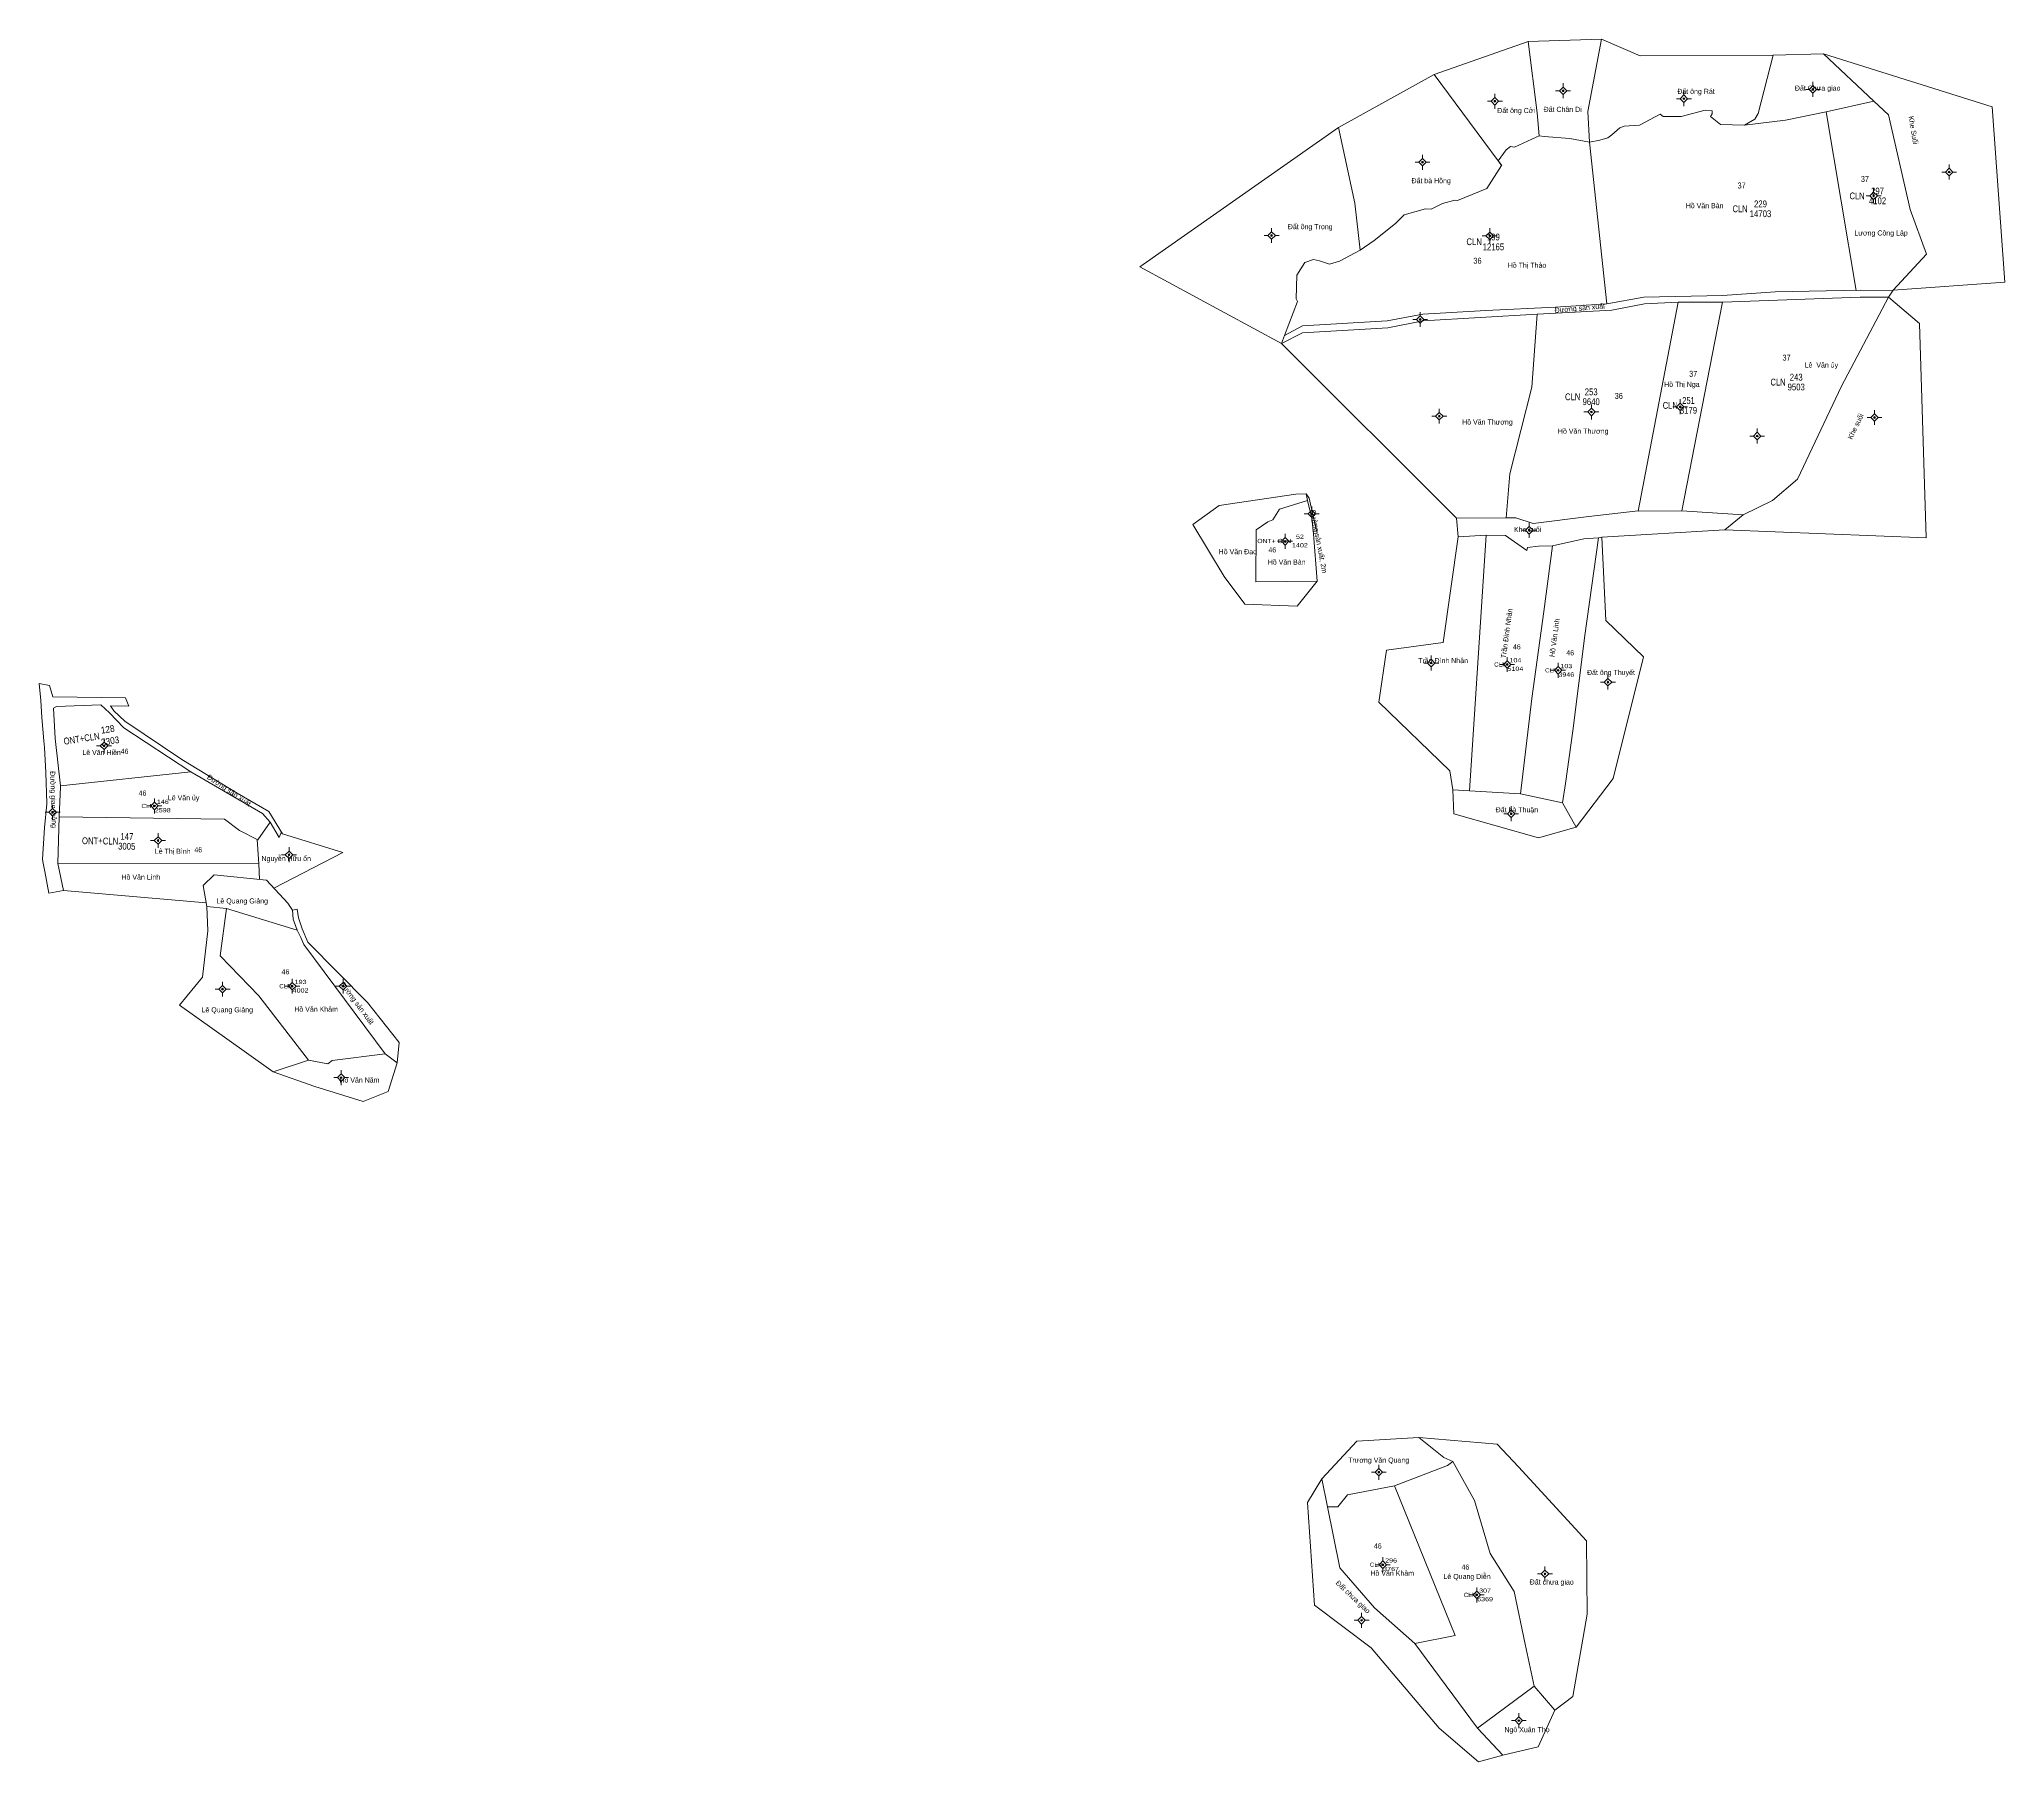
# Model space of a CAD drawing. Header units: metres. Extents: x 534068 to 535224, y 1849208 to 1850221.
import ezdxf
from ezdxf.enums import TextEntityAlignment as Align

# ---------------------------------------------------------------- set-up
doc = ezdxf.new("R2010")
doc.units = ezdxf.units.M
doc.header["$LTSCALE"] = 1.2
doc.layers.add('11', color=7, linetype='Continuous', lineweight=13)
doc.layers.add('6', color=7, linetype='Continuous', lineweight=13)
for name, color, linetype in [('2', 7, 'Continuous'), ('22', 7, 'Continuous'), ('3', 7, 'Continuous'), ('4', 7, 'Continuous'), ('5', 7, 'Continuous'), ('63', 7, 'Continuous'), ('7', 7, 'Continuous'), ('8', 7, 'Continuous')]:
    doc.layers.add(name, color=color, linetype=linetype)

msp = doc.modelspace()

# ---------------------------------------------------------------- hatches: boundary and pattern name
at = {"layer": '11'}
for points in [[(534924.374, 1850184.26, 1), (534923.324, 1850184.26, 1)], [(534964.464, 1850190.47, 1), (534963.414, 1850190.47, 1)], [(535035.508, 1850185.804, 1), (535034.458, 1850185.804, 1)], [(535111.374, 1850191.24, 1), (535110.324, 1850191.24, 1)], [(534881.824, 1850148.42, 1), (534880.774, 1850148.42, 1)], [(535191.534, 1850142.68, 1), (535190.484, 1850142.68, 1)], [(535147.094, 1850128.69, 1), (535146.044, 1850128.69, 1)], [(534793.074, 1850105.32, 1), (534792.024, 1850105.32, 1)], [(534921.314, 1850105.2, 1), (534920.264, 1850105.2, 1)], [(534880.424, 1850055.94, 1), (534879.374, 1850055.94, 1)], [(534891.684, 1849999.08, 1), (534890.634, 1849999.08, 1)], [(534981.124, 1850001.57, 1), (534980.074, 1850001.57, 1)], [(535033.324, 1850004.65, 1), (535032.274, 1850004.65, 1)], [(535147.614, 1849998.32, 1), (535146.564, 1849998.32, 1)], [(535078.604, 1849987.42, 1), (535077.554, 1849987.42, 1)], [(534816.664, 1849941.66, 1), (534815.614, 1849941.66, 1)], [(534944.584, 1849931.99, 1), (534943.534, 1849931.99, 1)], [(534800.984, 1849925.51, 1), (534799.934, 1849925.51, 1)], [(534886.924, 1849853.95, 1), (534885.874, 1849853.95, 1)], [(534931.574, 1849853.09, 1), (534930.524, 1849853.09, 1)], [(534961.524, 1849849.65, 1), (534960.474, 1849849.65, 1)], [(534990.874, 1849842.65, 1), (534989.824, 1849842.65, 1)], [(534106.474, 1849805.18, 1), (534105.424, 1849805.18, 1)], [(534076.234, 1849766.18, 1), (534075.184, 1849766.18, 1)], [(534136.134, 1849769.88, 1), (534135.084, 1849769.88, 1)], [(534933.974, 1849765.32, 1), (534932.924, 1849765.32, 1)], [(534138.204, 1849749.58, 1), (534137.154, 1849749.58, 1)], [(534215.246, 1849741.184, 1), (534214.196, 1849741.184, 1)], [(534176.164, 1849662.19, 1), (534175.114, 1849662.19, 1)], [(534217.164, 1849663.9, 1), (534216.114, 1849663.9, 1)], [(534247.014, 1849663.93, 1), (534245.964, 1849663.93, 1)], [(534245.874, 1849610.11, 1), (534244.824, 1849610.11, 1)], [(534856.154, 1849378.07, 1), (534855.104, 1849378.07, 1)], [(534858.464, 1849323.7, 1), (534857.414, 1849323.7, 1)], [(534953.824, 1849318.29, 1), (534952.774, 1849318.29, 1)], [(534913.724, 1849305.96, 1), (534912.674, 1849305.96, 1)], [(534845.964, 1849291, 1), (534844.914, 1849291, 1)], [(534938.474, 1849232, 1), (534937.424, 1849232, 1)]]:
    msp.add_hatch(color=256, dxfattribs=at).paths.add_polyline_path(points)

# ---------------------------------------------------------------- linework, layer by layer
for p, q in [((534963.94, 1850194.84), (534963.94, 1850192.66)), ((535110.85, 1850195.62), (535110.85, 1850193.43)), ((534921.66, 1850184.26), (534919.48, 1850184.26)), ((534923.85, 1850188.64), (534923.85, 1850186.45)), ((534928.22, 1850184.26), (534926.04, 1850184.26)), ((534961.75, 1850190.47), (534959.56, 1850190.47)), ((534963.94, 1850188.28), (534963.94, 1850186.1)), ((534968.31, 1850190.47), (534966.13, 1850190.47)), ((535032.79, 1850185.8), (535030.6, 1850185.8)), ((535034.98, 1850190.18), (535034.98, 1850187.99)), ((535034.98, 1850183.61), (535034.98, 1850181.42)), ((535039.36, 1850185.8), (535037.17, 1850185.8)), ((535108.66, 1850191.24), (535106.48, 1850191.24)), ((535110.85, 1850189.05), (535110.85, 1850186.86)), ((535115.22, 1850191.24), (535113.04, 1850191.24)), ((534923.85, 1850182.07), (534923.85, 1850179.88)), ((534879.11, 1850148.42), (534876.93, 1850148.42)), ((534881.3, 1850152.8), (534881.3, 1850150.61)), ((534885.68, 1850148.42), (534883.49, 1850148.42)), ((534881.3, 1850146.23), (534881.3, 1850144.04)), ((535188.82, 1850142.68), (535186.64, 1850142.68)), ((535191.01, 1850147.06), (535191.01, 1850144.87)), ((535191.01, 1850140.49), (535191.01, 1850138.3)), ((535195.38, 1850142.68), (535193.2, 1850142.68)), ((535144.38, 1850128.69), (535142.19, 1850128.69)), ((535146.57, 1850133.06), (535146.57, 1850130.88)), ((535146.57, 1850126.5), (535146.57, 1850124.32)), ((535150.94, 1850128.69), (535148.76, 1850128.69)), ((534790.36, 1850105.32), (534788.18, 1850105.32)), ((534792.55, 1850109.7), (534792.55, 1850107.51)), ((534792.55, 1850103.13), (534792.55, 1850100.94)), ((534796.93, 1850105.32), (534794.74, 1850105.32)), ((534918.6, 1850105.2), (534916.42, 1850105.2)), ((534920.79, 1850109.58), (534920.79, 1850107.39)), ((534920.79, 1850103.01), (534920.79, 1850100.82)), ((534925.16, 1850105.2), (534922.98, 1850105.2)), ((534877.71, 1850055.94), (534875.52, 1850055.94)), ((534879.9, 1850060.32), (534879.9, 1850058.13)), ((534884.28, 1850055.94), (534882.09, 1850055.94)), ((534879.9, 1850053.75), (534879.9, 1850051.56)), ((534888.97, 1849999.08), (534886.78, 1849999.08)), ((534891.16, 1850003.46), (534891.16, 1850001.27)), ((534895.54, 1849999.08), (534893.35, 1849999.08)), ((534978.41, 1850001.57), (534976.22, 1850001.57)), ((534980.6, 1850005.94), (534980.6, 1850003.76)), ((534980.6, 1849999.38), (534980.6, 1849997.2)), ((534984.98, 1850001.57), (534982.79, 1850001.57)), ((535030.61, 1850004.65), (535028.43, 1850004.65)), ((535032.8, 1850009.02), (535032.8, 1850006.84)), ((535032.8, 1850002.46), (535032.8, 1850000.28)), ((535037.18, 1850004.65), (535034.99, 1850004.65)), ((535144.9, 1849998.32), (535142.72, 1849998.32)), ((535147.09, 1850002.7), (535147.09, 1850000.51)), ((535151.46, 1849998.32), (535149.28, 1849998.32)), ((534891.16, 1849996.89), (534891.16, 1849994.7)), ((535075.89, 1849987.42), (535073.7, 1849987.42)), ((535078.08, 1849991.8), (535078.08, 1849989.61)), ((535082.45, 1849987.42), (535080.27, 1849987.42)), ((535147.09, 1849996.13), (535147.09, 1849993.94)), ((535078.08, 1849985.23), (535078.08, 1849983.04)), ((534813.95, 1849941.66), (534811.76, 1849941.66)), ((534816.14, 1849946.04), (534816.14, 1849943.85)), ((534820.52, 1849941.66), (534818.33, 1849941.66)), ((534800.46, 1849929.88), (534800.46, 1849927.7)), ((534816.14, 1849939.47), (534816.14, 1849937.28)), ((534941.87, 1849931.99), (534939.69, 1849931.99)), ((534944.06, 1849936.36), (534944.06, 1849934.18)), ((534944.06, 1849929.8), (534944.06, 1849927.62)), ((534948.44, 1849931.99), (534946.25, 1849931.99)), ((534798.27, 1849925.51), (534796.08, 1849925.51)), ((534800.46, 1849923.32), (534800.46, 1849921.14)), ((534804.84, 1849925.51), (534802.65, 1849925.51)), ((534884.21, 1849853.95), (534882.02, 1849853.95)), ((534886.4, 1849858.32), (534886.4, 1849856.14)), ((534886.4, 1849851.76), (534886.4, 1849849.58)), ((534890.78, 1849853.95), (534888.59, 1849853.95)), ((534928.86, 1849853.09), (534926.68, 1849853.09)), ((534931.05, 1849857.46), (534931.05, 1849855.28)), ((534931.05, 1849850.9), (534931.05, 1849848.72)), ((534935.43, 1849853.09), (534933.24, 1849853.09)), ((534958.81, 1849849.65), (534956.62, 1849849.65)), ((534961, 1849854.02), (534961, 1849851.84)), ((534961, 1849847.46), (534961, 1849845.28)), ((534965.38, 1849849.65), (534963.19, 1849849.65)), ((534988.16, 1849842.65), (534985.98, 1849842.65)), ((534990.35, 1849847.02), (534990.35, 1849844.84)), ((534990.35, 1849840.46), (534990.35, 1849838.28)), ((534994.72, 1849842.65), (534992.54, 1849842.65)), ((534103.76, 1849805.18), (534101.58, 1849805.18)), ((534105.95, 1849809.55), (534105.95, 1849807.37)), ((534105.95, 1849802.99), (534105.95, 1849800.81)), ((534110.33, 1849805.18), (534108.14, 1849805.18)), ((534075.71, 1849770.56), (534075.71, 1849768.37)), ((534133.42, 1849769.88), (534131.24, 1849769.88)), ((534135.61, 1849774.26), (534135.61, 1849772.07)), ((534135.61, 1849767.69), (534135.61, 1849765.5)), ((534139.98, 1849769.88), (534137.8, 1849769.88)), ((534933.45, 1849769.7), (534933.45, 1849767.51)), ((534073.52, 1849766.18), (534071.34, 1849766.18)), ((534075.71, 1849763.99), (534075.71, 1849761.8)), ((534080.08, 1849766.18), (534077.9, 1849766.18)), ((534931.26, 1849765.32), (534929.07, 1849765.32)), ((534933.45, 1849763.13), (534933.45, 1849760.94)), ((534937.82, 1849765.32), (534935.64, 1849765.32)), ((534135.49, 1849749.58), (534133.31, 1849749.58)), ((534137.68, 1849753.96), (534137.68, 1849751.77)), ((534137.68, 1849747.39), (534137.68, 1849745.2)), ((534142.06, 1849749.58), (534139.87, 1849749.58)), ((534214.72, 1849745.56), (534214.72, 1849743.37)), ((534212.53, 1849741.18), (534210.34, 1849741.18)), ((534214.72, 1849738.99), (534214.72, 1849736.8)), ((534219.1, 1849741.18), (534216.91, 1849741.18)), ((534175.64, 1849666.56), (534175.64, 1849664.38)), ((534214.45, 1849663.9), (534212.26, 1849663.9)), ((534216.64, 1849668.28), (534216.64, 1849666.09)), ((534221.02, 1849663.9), (534218.83, 1849663.9)), ((534244.3, 1849663.93), (534242.12, 1849663.93)), ((534246.49, 1849668.3), (534246.49, 1849666.12)), ((534250.86, 1849663.93), (534248.68, 1849663.93)), ((534173.45, 1849662.19), (534171.26, 1849662.19)), ((534175.64, 1849660), (534175.64, 1849657.82)), ((534180.02, 1849662.19), (534177.83, 1849662.19)), ((534216.64, 1849661.71), (534216.64, 1849659.52)), ((534246.49, 1849661.74), (534246.49, 1849659.56)), ((534243.16, 1849610.11), (534240.98, 1849610.11)), ((534245.35, 1849614.48), (534245.35, 1849612.3)), ((534245.35, 1849607.92), (534245.35, 1849605.74)), ((534249.72, 1849610.11), (534247.54, 1849610.11)), ((534853.44, 1849378.07), (534851.26, 1849378.07)), ((534855.63, 1849382.44), (534855.63, 1849380.26)), ((534855.63, 1849375.88), (534855.63, 1849373.7)), ((534860, 1849378.07), (534857.82, 1849378.07)), ((534857.94, 1849328.08), (534857.94, 1849325.89)), ((534855.75, 1849323.7), (534853.56, 1849323.7)), ((534857.94, 1849321.51), (534857.94, 1849319.32)), ((534862.31, 1849323.7), (534860.13, 1849323.7)), ((534951.11, 1849318.29), (534948.93, 1849318.29)), ((534953.3, 1849322.66), (534953.3, 1849320.48)), ((534953.3, 1849316.1), (534953.3, 1849313.92)), ((534957.68, 1849318.29), (534955.49, 1849318.29)), ((534911.01, 1849305.96), (534908.82, 1849305.96)), ((534913.2, 1849310.34), (534913.2, 1849308.15)), ((534917.57, 1849305.96), (534915.39, 1849305.96)), ((534845.44, 1849295.38), (534845.44, 1849293.19)), ((534913.2, 1849303.77), (534913.2, 1849301.58)), ((534843.25, 1849291), (534841.06, 1849291)), ((534845.44, 1849288.81), (534845.44, 1849286.62)), ((534849.81, 1849291), (534847.63, 1849291)), ((534937.95, 1849236.38), (534937.95, 1849234.19)), ((534935.76, 1849232), (534933.57, 1849232)), ((534937.95, 1849229.81), (534937.95, 1849227.62)), ((534942.32, 1849232), (534940.14, 1849232))]:
    msp.add_line(p, q, dxfattribs=at)
for points in [[(534923.85, 1850186.45), (534921.66, 1850184.26), (534923.85, 1850182.07), (534926.04, 1850184.26)], [(534963.94, 1850192.66), (534961.75, 1850190.47), (534963.94, 1850188.28), (534966.13, 1850190.47)], [(535034.98, 1850187.99), (535032.79, 1850185.8), (535034.98, 1850183.61), (535037.17, 1850185.8)], [(535110.85, 1850193.43), (535108.66, 1850191.24), (535110.85, 1850189.05), (535113.04, 1850191.24)], [(534881.3, 1850150.61), (534879.11, 1850148.42), (534881.3, 1850146.23), (534883.49, 1850148.42)], [(535191.01, 1850144.87), (535188.82, 1850142.68), (535191.01, 1850140.49), (535193.2, 1850142.68)], [(535146.57, 1850130.88), (535144.38, 1850128.69), (535146.57, 1850126.5), (535148.76, 1850128.69)], [(534792.55, 1850107.51), (534790.36, 1850105.32), (534792.55, 1850103.13), (534794.74, 1850105.32)], [(534920.79, 1850107.39), (534918.6, 1850105.2), (534920.79, 1850103.01), (534922.98, 1850105.2)], [(534879.9, 1850058.13), (534877.71, 1850055.94), (534879.9, 1850053.75), (534882.09, 1850055.94)], [(534891.16, 1850001.27), (534888.97, 1849999.08), (534891.16, 1849996.89), (534893.35, 1849999.08)], [(534980.6, 1850003.76), (534978.41, 1850001.57), (534980.6, 1849999.38), (534982.79, 1850001.57)], [(535032.8, 1850006.84), (535030.61, 1850004.65), (535032.8, 1850002.46), (535034.99, 1850004.65)], [(535147.09, 1850000.51), (535144.9, 1849998.32), (535147.09, 1849996.13), (535149.28, 1849998.32)], [(535078.08, 1849989.61), (535075.89, 1849987.42), (535078.08, 1849985.23), (535080.27, 1849987.42)], [(534816.14, 1849943.85), (534813.95, 1849941.66), (534816.14, 1849939.47), (534818.33, 1849941.66)], [(534944.06, 1849934.18), (534941.87, 1849931.99), (534944.06, 1849929.8), (534946.25, 1849931.99)], [(534800.46, 1849927.7), (534798.27, 1849925.51), (534800.46, 1849923.32), (534802.65, 1849925.51)], [(534886.4, 1849856.14), (534884.21, 1849853.95), (534886.4, 1849851.76), (534888.59, 1849853.95)], [(534931.05, 1849855.28), (534928.86, 1849853.09), (534931.05, 1849850.9), (534933.24, 1849853.09)], [(534961, 1849851.84), (534958.81, 1849849.65), (534961, 1849847.46), (534963.19, 1849849.65)], [(534990.35, 1849844.84), (534988.16, 1849842.65), (534990.35, 1849840.46), (534992.54, 1849842.65)], [(534105.95, 1849807.37), (534103.76, 1849805.18), (534105.95, 1849802.99), (534108.14, 1849805.18)], [(534075.71, 1849768.37), (534073.52, 1849766.18), (534075.71, 1849763.99), (534077.9, 1849766.18)], [(534135.61, 1849772.07), (534133.42, 1849769.88), (534135.61, 1849767.69), (534137.8, 1849769.88)], [(534933.45, 1849767.51), (534931.26, 1849765.32), (534933.45, 1849763.13), (534935.64, 1849765.32)], [(534137.68, 1849751.77), (534135.49, 1849749.58), (534137.68, 1849747.39), (534139.87, 1849749.58)], [(534214.72, 1849743.37), (534212.53, 1849741.18), (534214.72, 1849738.99), (534216.91, 1849741.18)], [(534175.64, 1849664.38), (534173.45, 1849662.19), (534175.64, 1849660), (534177.83, 1849662.19)], [(534216.64, 1849666.09), (534214.45, 1849663.9), (534216.64, 1849661.71), (534218.83, 1849663.9)], [(534246.49, 1849666.12), (534244.3, 1849663.93), (534246.49, 1849661.74), (534248.68, 1849663.93)], [(534245.35, 1849612.3), (534243.16, 1849610.11), (534245.35, 1849607.92), (534247.54, 1849610.11)], [(534855.63, 1849380.26), (534853.44, 1849378.07), (534855.63, 1849375.88), (534857.82, 1849378.07)], [(534857.94, 1849325.89), (534855.75, 1849323.7), (534857.94, 1849321.51), (534860.13, 1849323.7)], [(534953.3, 1849320.48), (534951.11, 1849318.29), (534953.3, 1849316.1), (534955.49, 1849318.29)], [(534913.2, 1849308.15), (534911.01, 1849305.96), (534913.2, 1849303.77), (534915.39, 1849305.96)], [(534845.44, 1849293.19), (534843.25, 1849291), (534845.44, 1849288.81), (534847.63, 1849291)], [(534937.95, 1849234.19), (534935.76, 1849232), (534937.95, 1849229.81), (534940.14, 1849232)]]:
    msp.add_lwpolyline(points, close=True, dxfattribs=at)
for centre in [(534923.849, 1850184.26), (534963.939, 1850190.47), (535034.983, 1850185.804), (535110.849, 1850191.24), (534881.299, 1850148.42), (535191.009, 1850142.68), (535146.569, 1850128.69), (534792.549, 1850105.32), (534920.789, 1850105.2), (534879.899, 1850055.94), (534891.159, 1849999.08), (534980.599, 1850001.57), (535032.799, 1850004.65), (535147.089, 1849998.32), (535078.079, 1849987.42), (534816.139, 1849941.66), (534944.059, 1849931.99), (534800.459, 1849925.51), (534886.399, 1849853.95), (534931.049, 1849853.09), (534960.999, 1849849.65), (534990.349, 1849842.65), (534105.949, 1849805.18), (534075.709, 1849766.18), (534135.609, 1849769.88), (534933.449, 1849765.32), (534137.679, 1849749.58), (534214.721, 1849741.184), (534175.639, 1849662.19), (534216.639, 1849663.9), (534246.489, 1849663.93), (534245.349, 1849610.11), (534855.629, 1849378.07), (534857.939, 1849323.7), (534953.299, 1849318.29), (534913.199, 1849305.96), (534845.439, 1849291), (534937.949, 1849232)]:
    msp.add_circle(centre, 0.525, dxfattribs=at)
at = {"layer": '6'}
for p, q in [((534986.57, 1850220.71), (534978.57, 1850178.35)), ((535009.18, 1850210.95), (534986.57, 1850220.71)), ((535087.51, 1850211.38), (535117.09, 1850212.23)), ((534979.4, 1850160.23), (534978.57, 1850178.35)), ((535118.65, 1850178.14), (535136.35, 1850073.09)), ((534925.79, 1850149.16), (534917.36, 1850160.7)), ((534948.07, 1850163.08), (534935.3, 1850157.37)), ((534967.99, 1850162.45), (534952.79, 1850163.51)), ((534967.99, 1850162.45), (534979.4, 1850160.23)), ((534979.4, 1850160.23), (534985.53, 1850161.39)), ((534989.6, 1850065.18), (534979.4, 1850160.23)), ((534989.6, 1850065.18), (534979.4, 1850160.23)), ((534925.87, 1850149.05), (534925.79, 1850149.16)), ((534927.79, 1850146.43), (534925.87, 1850149.05)), ((534919.1, 1850132.92), (534927.79, 1850146.43)), ((534844.7, 1850096.77), (534841.47, 1850124.36)), ((534844.7, 1850096.77), (534852.79, 1850102.43)), ((534865.35, 1850112.38), (534852.79, 1850102.43)), ((534807.03, 1850068), (534807.45, 1850081.98)), ((534812.13, 1850089.38), (534807.45, 1850081.98)), ((534807.03, 1850068), (534807.67, 1850066.45)), ((534989.6, 1850065.18), (535011.46, 1850069.13)), ((535127.69, 1850016.74), (535155.35, 1850069.14)), ((535158.05, 1850073.14), (535136.35, 1850073.09)), ((535158.05, 1850073.14), (535155.35, 1850069.14)), ((535031.7, 1850066.14), (535008.04, 1849943.17)), ((535031.7, 1850066.14), (535057.71, 1850066.14)), ((534798.27, 1850041.74), (534901.24, 1849939.03)), ((534812.79, 1849953.35), (534813.55, 1849949.44)), ((534814.69, 1849950.92), (534812.79, 1849953.35)), ((535033.82, 1849943.39), (535069.84, 1849941.04)), ((535069.84, 1849941.04), (535058.99, 1849932.32)), ((534783.47, 1849932.29), (534783.26, 1849901.59)), ((534790.28, 1849937.01), (534783.47, 1849932.29)), ((534819.35, 1849930.26), (534817.14, 1849929.97)), ((534901.24, 1849939.03), (534930.4, 1849939.25)), ((534902.23, 1849928.12), (534901.24, 1849939.03)), ((534902.23, 1849928.12), (534918.65, 1849929.14)), ((534908.91, 1849778.76), (534918.65, 1849929.14)), ((534936.1, 1849939.29), (534930.4, 1849939.25)), ((534936.1, 1849939.29), (534946.4, 1849936.01)), ((535058.99, 1849932.32), (534986.77, 1849927.94)), ((534942.94, 1849921.87), (534942.55, 1849920.03)), ((534986.77, 1849927.94), (534984.72, 1849927.54)), ((534067.88, 1849841.82), (534073.84, 1849840.7)), ((534118.54, 1849833.53), (534120.59, 1849828.49)), ((534156.9, 1849789.89), (534117.57, 1849815.78)), ((534080.31, 1849781.71), (534077.27, 1849809.54)), ((534071.78, 1849789.53), (534072.33, 1849771.47)), ((534080.31, 1849781.71), (534156.9, 1849789.89)), ((534080.31, 1849781.71), (534156.9, 1849789.89)), ((534899.14, 1849779.42), (534908.91, 1849778.76)), ((534963.51, 1849771.76), (534965.27, 1849783)), ((534963.51, 1849771.76), (534971.64, 1849757.37)), ((534079.47, 1849763.54), (534078.74, 1849735.95)), ((534079.47, 1849763.54), (534078.74, 1849735.95)), ((534203.66, 1849760.44), (534196.46, 1849749.87)), ((534208.88, 1849751.39), (534203.66, 1849760.44)), ((534196.89, 1849735.81), (534195.99, 1849750.11)), ((534208.88, 1849751.39), (534210.3, 1849754.66)), ((534246.29, 1849742.52), (534210.98, 1849753.58)), ((534071.09, 1849731.42), (534069.99, 1849737.32)), ((534078.74, 1849735.95), (534196.89, 1849735.81)), ((534078.74, 1849735.95), (534082.03, 1849720.17)), ((534196.89, 1849735.81), (534197.38, 1849726.6)), ((534246.29, 1849742.52), (534205.72, 1849721.64)), ((534073.48, 1849718.6), (534071.09, 1849731.42)), ((534082.03, 1849720.17), (534073.48, 1849718.6)), ((534165.98, 1849712.92), (534082.03, 1849720.17)), ((534177.87, 1849709.6), (534166.34, 1849710.8)), ((534219.5, 1849696.76), (534177.87, 1849709.6)), ((534219.58, 1849709.11), (534216.7, 1849708.58)), ((534219.5, 1849696.76), (534221.59, 1849692.45)), ((534260.82, 1849654.22), (534279.44, 1849630.74)), ((534278.33, 1849618.76), (534279.44, 1849630.74)), ((534205.49, 1849613.58), (534226.16, 1849620.45)), ((534271.26, 1849624.14), (534278.33, 1849618.76)), ((534893.79, 1849386.82), (534879.16, 1849398.48)), ((534893.79, 1849386.82), (534899.16, 1849384.3)), ((534822.14, 1849374.14), (534825.45, 1849357.69)), ((534837.12, 1849364.8), (534864.73, 1849370.12)), ((534864.73, 1849370.12), (534900.49, 1849282.1)), ((534876.77, 1849277.29), (534900.49, 1849282.1)), ((534876.77, 1849277.29), (534913.64, 1849227.62)), ((534941.74, 1849277), (534946.98, 1849252.23)), ((534946.98, 1849252.23), (534913.64, 1849227.62)), ((534946.98, 1849252.23), (534959.1, 1849238.1)), ((534913.64, 1849227.62), (534928.6, 1849211.78))]:
    msp.add_line(p, q, dxfattribs=at)
for points in [[(534943.46, 1850219.37), (534888.22, 1850200.08), (534917.36, 1850160.7)], [(534986.57, 1850220.71), (534943.46, 1850219.37), (534948.62, 1850177.5)], [(535009.18, 1850210.95), (535087.51, 1850211.38), (535078.74, 1850177.02)], [(535118.65, 1850178.14), (535146.71, 1850184.3), (535117.09, 1850212.23)], [(535117.09, 1850212.23), (535216.35, 1850181.03), (535223.63, 1850077.99), (535158.05, 1850073.14)], [(534888.22, 1850200.08), (534831.86, 1850168.91), (534841.47, 1850124.36)], [(535158.05, 1850073.14), (535177.58, 1850094.37), (535168.02, 1850120.67), (535155.25, 1850176.24), (535146.71, 1850184.3)], [(534949.92, 1850163.71), (534949.9, 1850163.93), (534948.62, 1850177.5)], [(535033.33, 1850175.27), (535022.72, 1850175.27), (535020.94, 1850176.61), (535008.84, 1850170.13), (534999.93, 1850169.66)], [(535033.33, 1850175.27), (535047.43, 1850178.96), (535051.56, 1850178.7)], [(535070.71, 1850170.26), (535056.54, 1850170.55), (535050.66, 1850175.39), (535051.7, 1850176.96), (535051.56, 1850178.7)], [(535070.71, 1850170.26), (535094.65, 1850173.14), (535118.65, 1850178.14)], [(535070.71, 1850170.26), (535076.66, 1850173.78), (535078.74, 1850177.02)], [(534831.86, 1850168.91), (534715.1, 1850086.83), (534798.27, 1850041.74)], [(534948.07, 1850163.08), (534949.9, 1850163.93), (534952.79, 1850163.51)], [(534999.93, 1850169.66), (534997.28, 1850168.74), (534992.59, 1850164.62), (534990.17, 1850162.76), (534985.53, 1850161.39)], [(534925.79, 1850149.16), (534930.41, 1850155.7), (534932.95, 1850157.74), (534935.3, 1850157.37)], [(534927.79, 1850146.43), (534927.84, 1850146.51), (534925.87, 1850149.05)], [(534900.31, 1850126.18), (534892.94, 1850124.2), (534886.46, 1850120.91), (534883.06, 1850121.03)], [(534900.31, 1850126.18), (534901.84, 1850125.99), (534919.1, 1850132.92)], [(534865.35, 1850112.38), (534870.52, 1850117.55), (534883.06, 1850121.03)], [(534820.68, 1850090.35), (534817.22, 1850091.31), (534812.13, 1850089.38)], [(534844.7, 1850096.77), (534832.41, 1850090.25), (534826.66, 1850088.42), (534820.68, 1850090.35)], [(535138.63, 1850073.14), (535088.57, 1850072.14), (535057.59, 1850070.14), (535011.46, 1850069.13), (534989.6, 1850065.18)], [(535057.71, 1850066.14), (535138.67, 1850069.14), (535155.35, 1850069.14)], [(535155.35, 1850069.14), (535173.55, 1850053.62), (535177.4, 1849927.51), (535058.99, 1849932.32)], [(534807.67, 1850066.45), (534800.07, 1850046.48), (534798.27, 1850041.74)], [(534798.27, 1850041.74), (534810.77, 1850048.14), (534860.83, 1850051.14), (534881.76, 1850055.14), (534948.65, 1850059.14)], [(534800.07, 1850046.48), (534810.65, 1850052.15), (534860.47, 1850055.14), (534881.47, 1850059.14), (534918.55, 1850061.14), (534959.55, 1850063.14), (534989.6, 1850065.18)], [(534948.65, 1850059.14), (534945.65, 1850016.14), (534932.65, 1849965.14), (534930.4, 1849939.25)], [(534948.65, 1850059.14), (534992.63, 1850061.37), (535011.84, 1850065.15)], [(535031.7, 1850066.14), (535011.84, 1850065.15), (534992.63, 1850061.37)], [(535008.04, 1849943.17), (535033.82, 1849943.39), (535057.71, 1850066.14)], [(535069.84, 1849941.04), (535087.1, 1849949.57), (535101.77, 1849962.11), (535127.69, 1850016.74)], [(534812.79, 1849953.35), (534806.85, 1849953.18), (534761.62, 1849946.52), (534746.2, 1849935.47), (534764.6, 1849904.77), (534776.87, 1849888.46), (534807.55, 1849887.41), (534819.4, 1849901.98)], [(534813.55, 1849949.44), (534797.25, 1849944.34), (534793.18, 1849938.18), (534790.28, 1849937.01)], [(534817.14, 1849929.97), (534816.14, 1849939.16), (534813.55, 1849949.44)], [(534814.69, 1849950.92), (534817.26, 1849939.51), (534819.35, 1849930.26)], [(534946.4, 1849936.01), (534979.11, 1849940.11), (535008.1, 1849943.46)], [(534783.26, 1849901.59), (534819.4, 1849901.98), (534817.14, 1849929.97)], [(534918.65, 1849929.14), (534930.07, 1849928.93), (534942.55, 1849920.03)], [(534902.23, 1849928.12), (534893.48, 1849866.01), (534860.15, 1849861.45), (534855.59, 1849830.91), (534897.33, 1849790.54), (534899.14, 1849779.42)], [(534957.76, 1849922.94), (534952.65, 1849884.14), (534945.65, 1849833.14), (534938.85, 1849777.04)], [(534957.76, 1849922.94), (534949.52, 1849922.65), (534942.94, 1849921.87)], [(534957.76, 1849922.94), (534976.16, 1849926.9), (534984.72, 1849927.54)], [(534984.72, 1849927.54), (534976.65, 1849870.14), (534969.65, 1849814.14), (534965.27, 1849783)], [(534971.64, 1849757.37), (534993.33, 1849785.99), (535011.23, 1849857.59), (534989.13, 1849879), (534986.77, 1849927.94)], [(534070.62, 1849808.24), (534069.39, 1849821.93), (534068.73, 1849831.86), (534067.88, 1849841.82)], [(534118.54, 1849833.53), (534075.85, 1849834.12), (534073.84, 1849840.7)], [(534077.27, 1849809.54), (534076.27, 1849827.48), (534077.93, 1849828.45)], [(534077.93, 1849828.45), (534104.05, 1849829.36), (534109.24, 1849824.55), (534117.57, 1849815.78)], [(534210.98, 1849753.58), (534202.78, 1849766.6), (534184.2, 1849777.44), (534151.67, 1849797.28), (534118.21, 1849819.76), (534111.78, 1849825.85), (534109.83, 1849828.73), (534120.59, 1849828.49)], [(534070.62, 1849808.24), (534070.99, 1849804.17), (534071.78, 1849789.53)], [(534071.78, 1849789.53), (534072.33, 1849771.47), (534072.29, 1849771.04)], [(534203.66, 1849760.44), (534199.15, 1849765.43), (534156.9, 1849789.89)], [(534079.47, 1849763.54), (534080.37, 1849781.12), (534080.31, 1849781.71)], [(534899.14, 1849779.42), (534899.77, 1849765.27), (534949.58, 1849751.23), (534971.64, 1849757.37)], [(534908.91, 1849778.76), (534938.85, 1849777.04), (534963.51, 1849771.76)], [(534069.99, 1849737.32), (534069.74, 1849738.68), (534070.97, 1849757.08), (534072.29, 1849771.04)], [(534079.47, 1849763.54), (534176.88, 1849762.08), (534185.7, 1849755.38), (534196.46, 1849749.87)], [(534216.7, 1849708.58), (534214.06, 1849712.72), (534201.48, 1849726.18), (534170.72, 1849729.33), (534164.26, 1849723.03), (534166.34, 1849710.8)], [(534166.34, 1849710.8), (534167.05, 1849696.45), (534163.9, 1849669.18), (534150.27, 1849652.74), (534189.76, 1849624.77), (534205.49, 1849613.58)], [(534177.87, 1849709.6), (534174.28, 1849681.69), (534196.98, 1849658.28), (534226.16, 1849620.45)], [(534219.5, 1849696.76), (534217.14, 1849703.36), (534216.7, 1849708.58)], [(534260.82, 1849654.22), (534225.77, 1849689.82), (534222.5, 1849697.66), (534220.32, 1849704.18), (534219.58, 1849709.11)], [(534271.26, 1849624.14), (534223.51, 1849688.5), (534221.59, 1849692.45)], [(534205.49, 1849613.58), (534229.95, 1849604.83), (534258.26, 1849596.09), (534272.94, 1849602.04), (534278.33, 1849618.76)], [(534226.16, 1849620.45), (534237.64, 1849618.21), (534240.12, 1849620.22), (534271.26, 1849624.14)], [(534879.16, 1849398.48), (534842.68, 1849396.37), (534822.14, 1849374.14)], [(534959.1, 1849238.1), (534969.67, 1849246.13), (534978.09, 1849294.57), (534977.74, 1849337.75), (534937.74, 1849381.27), (534925.11, 1849394.61), (534879.16, 1849398.48)], [(534822.14, 1849374.14), (534813.56, 1849360.22), (534817.77, 1849299.84), (534851.1, 1849274.92), (534891.09, 1849227.53), (534914.24, 1849207.87), (534928.6, 1849211.78)], [(534899.16, 1849384.3), (534895.99, 1849382.09), (534864.73, 1849370.12)], [(534899.16, 1849384.3), (534911.92, 1849361.37), (534921.08, 1849330.38), (534935.18, 1849308.03), (534941.74, 1849277)], [(534837.12, 1849364.8), (534831.49, 1849357.66), (534825.45, 1849357.69)], [(534825.45, 1849357.69), (534832.66, 1849321.89), (534853.06, 1849298.32), (534876.77, 1849277.29)], [(534928.6, 1849211.78), (534949.32, 1849216.65), (534959.1, 1849238.1)]]:
    msp.add_lwpolyline(points, dxfattribs=at)

# ---------------------------------------------------------------- texts
at = {"layer": '2'}
for s, width, p in [('Đất ông Rát', 0.9, (535042.095, 1850188.59)), ('Đất Chưa giao', 0.9, (535113.65, 1850190.52)), ('Đất ông Cởi', 0.9, (534936.3, 1850177.33)), ('Đất Chân Di', 0.9, (534963.705, 1850178.02)), ('Đất bà Hồng', 0.9, (534886.37, 1850136.09)), ('Hồ Văn Bàn', 0.9, (535047.175, 1850121.38)), ('Đất ông Trọng', 0.9, (534815.235, 1850109.05)), ('Lương Công Lâp', 0.9, (535150.945, 1850105.33)), ('Hồ Thị Thảo', 0.9, (534942.76, 1850086.35)), ('Lê  Văn ủy', 0.9, (535115.835, 1850027.69)), ('Hồ Thị Nga', 0.9, (535033.795, 1850016.31)), ('Hồ Văn Thương', 0.9, (534919.455, 1849994.18)), ('Hồ Văn Thương', 0.9, (534975.775, 1849988.81)), ('Hồ Văn Đao', 0.95, (534772.675, 1849917.92)), ('Hồ Văn Bàn', 0.9, (534801.415, 1849911.79)), ('Trần Đình Nhân', 0.9, (534893.36, 1849853.88)), ('Đất ông Thuyết', 0.9, (534992.105, 1849846.9)), ('Lê Văn Hiền', 0.9, (534104.525, 1849799.83)), ('Lê Văn ủy', 0.9, (534152.73, 1849773.22)), ('Đất bà Thuận', 0.9, (534936.785, 1849766.17)), ('Lê Thị Bình', 0.9, (534146.32, 1849741.74)), ('Nguyễn Hữu ổn', 0.9, (534213.075, 1849737.48)), ('Hồ Văn Linh', 0.95, (534127.565, 1849726.57)), ('Lê Quang Giảng', 0.9, (534187.23, 1849712.55)), ('Lê Quang Giảng', 0.9, (534178.41, 1849648.51)), ('Hồ Văn Khâm', 0.9, (534230.645, 1849648.88)), ('Hồ Văn Năm', 0.9, (534256.135, 1849607.21)), ('Trương Văn Quang', 0.9, (534855.47, 1849383.71)), ('Hồ Văn Khâm', 0.9, (534863.475, 1849317.21)), ('Lê Quang Diễn', 0.9, (534907.47, 1849315.28)), ('Đất chưa giao', 0.9, (534957.28, 1849312.03)), ('Ngô Xuân Thọ', 0.9, (534942.71, 1849225.23))]:
    msp.add_text(s, height=3, dxfattribs=dict(at, width=width)).set_placement(p, align=Align.CENTER)
at = {"layer": '2', "width": 0.95}
for s, p in [('Trần Đình Nhân', (534932.267, 1849871.176)), ('Hồ Văn Linh', (534960.384, 1849868.601))]:
    msp.add_text(s, height=3, rotation=82.185, dxfattribs=at).set_placement(p, align=Align.CENTER)
at = {"layer": '2'}
msp.add_text('Đất chưa giao', height=3, rotation=316.637, dxfattribs=at).set_placement((534839.4, 1849303.705), align=Align.CENTER)
at = {"layer": '22', "width": 0.9}
msp.add_text('Khe Suối', height=3, rotation=279.433, dxfattribs=at).set_placement((535168.427, 1850167.056), align=Align.CENTER)
at = {"layer": '22'}
msp.add_text('Khe suối', height=3, rotation=64.322, dxfattribs=at).set_placement((535137.337, 1849992.38), align=Align.CENTER)
at = {"layer": '22', "width": 0.9}
msp.add_text('Khe suối', height=3, dxfattribs=at).set_placement((534943.07, 1849930.94), align=Align.CENTER)
at = {"layer": '3'}
for s, height, width, p in [('CLN ', 4, 0.8, (535142.49, 1850126.62)), ('CLN ', 4, 0.8, (535073.67, 1850119.04)), ('CLN', 4, 0.85, (534916.19, 1850099.68)), ('CLN ', 4, 0.8, (535095.98, 1850017.13)), ('CLN', 4, 0.85, (534974.15, 1850008.49)), ('CLN ', 4, 0.8, (535032.61, 1850003.43)), ('ONT+ CLN', 2.5, 1.2, (534804.04, 1849924.45)), ('CLN', 2.5, 1.1, (534930.76, 1849851.84)), ('CLN', 2.5, 1.1, (534960.7, 1849848.4)), ('CLN', 2.5, 1.1, (534135.32, 1849768.63)), ('CLN', 2.5, 1.1, (534216.34, 1849662.65)), ('CLN', 2.5, 1.1, (534857.64, 1849322.45)), ('CLN', 2.5, 1.1, (534912.9, 1849304.71))]:
    msp.add_text(s, height=height, dxfattribs=dict(at, width=width)).set_placement(p, align=Align.RIGHT)
at = {"layer": '3', "width": 0.85}
for rotation, p in [(8.802, (534103.588, 1849809.132)), (359.141, (534114.29, 1849747.138))]:
    msp.add_text('ONT+CLN', height=4, rotation=rotation, dxfattribs=at).set_placement(p, align=Align.RIGHT)
at = {"layer": '4'}
for s, height, width, p in [('229', 4, 0.85, (535080.025, 1850121.93)), ('297', 4, 0.85, (535148.85, 1850129.51)), ('199', 4, 0.85, (534922.965, 1850102.45)), ('243', 4, 0.85, (535101.035, 1850020.02)), ('253', 4, 0.85, (534980.465, 1850011.38)), ('251', 4, 0.8, (535037.7, 1850006.32)), ('52', 2.5, 1.25, (534809.215, 1849926.95)), ('104', 2.5, 1.25, (534935.925, 1849854.34)), ('103', 2.5, 1.25, (534965.875, 1849850.9)), ('146', 2.5, 1.25, (534140.475, 1849771.13)), ('193', 2.5, 1.25, (534221.515, 1849665.15)), ('296', 2.5, 1.25, (534862.805, 1849324.95)), ('307', 2.5, 1.25, (534918.065, 1849307.21))]:
    msp.add_text(s, height=height, dxfattribs=dict(at, width=width)).set_placement(p, align=Align.CENTER)
for s, height, rotation, width, p in [('128', 3.999, 8.802, 0.9, (534108.404, 1849812.988)), ('147', 4, 359.141, 0.85, (534119.365, 1849749.952))]:
    msp.add_text(s, height=height, rotation=rotation, dxfattribs=dict(at, width=width)).set_placement(p, align=Align.CENTER)
at = {"layer": '5'}
for s, height, width, p in [('4102', 4, 0.85, (535148.845, 1850123.73)), ('14703', 4, 0.85, (535080.03, 1850116.15)), ('12165', 4, 0.85, (534922.97, 1850096.67)), ('9640', 4, 0.85, (534980.465, 1850005.6)), ('9503', 4, 0.85, (535101.035, 1850014.24)), ('3179', 4, 0.85, (535037.695, 1850000.54)), ('1402', 2.5, 1.25, (534809.2, 1849921.95)), ('5104', 2.5, 1.25, (534935.93, 1849849.34)), ('3946', 2.5, 1.25, (534965.87, 1849845.9)), ('2598', 2.5, 1.25, (534140.49, 1849766.13)), ('4002', 2.5, 1.25, (534221.51, 1849660.15)), ('3767', 2.5, 1.25, (534862.81, 1849319.95)), ('6369', 2.5, 1.25, (534918.07, 1849302.21))]:
    msp.add_text(s, height=height, dxfattribs=dict(at, width=width)).set_placement(p, align=Align.CENTER)
for s, rotation, width, p in [('2303', 8.802, 0.9, (534109.869, 1849806.14)), ('3005', 359.141, 0.85, (534119.27, 1849744.174))]:
    msp.add_text(s, height=4, rotation=rotation, dxfattribs=dict(at, width=width)).set_placement(p, align=Align.CENTER)
at = {"layer": '63'}
for p in [(534067.885, 1849841.82), (534118.545, 1849833.53), (534120.595, 1849828.49), (534080.375, 1849781.12), (534218.15, 1849732.95)]:
    msp.add_text('D', height=0.01, dxfattribs=at).set_placement(p, align=Align.CENTER)
at = {"layer": '7'}
for s, height, width, p in [('37', 3.5, 0.8, (535068.94, 1850133)), ('37', 3.5, 0.8, (535141.44, 1850136.87)), ('36', 3.5, 0.85, (534913.585, 1850088.74)), ('37', 3.5, 0.8, (535095.33, 1850031.75)), ('37', 3.5, 0.8, (535040.44, 1850022.24)), ('36', 3.5, 0.85, (534996.685, 1850009.26)), ('46', 3, 0.85, (534792.96, 1849918.97)), ('46', 3, 0.85, (534936.72, 1849861.97)), ('46', 3, 0.85, (534968.11, 1849858.48)), ('46', 3, 0.85, (534118.04, 1849800.55)), ('46', 3, 0.85, (534128.57, 1849775.97)), ('46', 3, 0.85, (534161.37, 1849742.61)), ('46', 3, 0.85, (534212.66, 1849670.87)), ('46', 3, 0.85, (534854.98, 1849333.23)), ('46', 3, 0.85, (534906.52, 1849320.82))]:
    msp.add_text(s, height=height, dxfattribs=dict(at, width=width)).set_placement(p, align=Align.CENTER)
at = {"layer": '8', "width": 0.9}
for s, rotation, p in [('Đường sản xuất', 5.133, (534973.886, 1850061.166)), ('Đường sản xuất, 2m', 280.893, (534818.808, 1849925.113)), ('Đường giao thông', 271.744, (534074.731, 1849773.606))]:
    msp.add_text(s, height=3, rotation=rotation, dxfattribs=at).set_placement(p, align=Align.CENTER)
at = {"layer": '8'}
for rotation, p in [(326.105, (534178.608, 1849777.827)), (306.578, (534253.579, 1849652.994))]:
    msp.add_text('Đường sản xuất', height=3, rotation=rotation, dxfattribs=at).set_placement(p, align=Align.CENTER)

doc.saveas('drawing.dxf')
